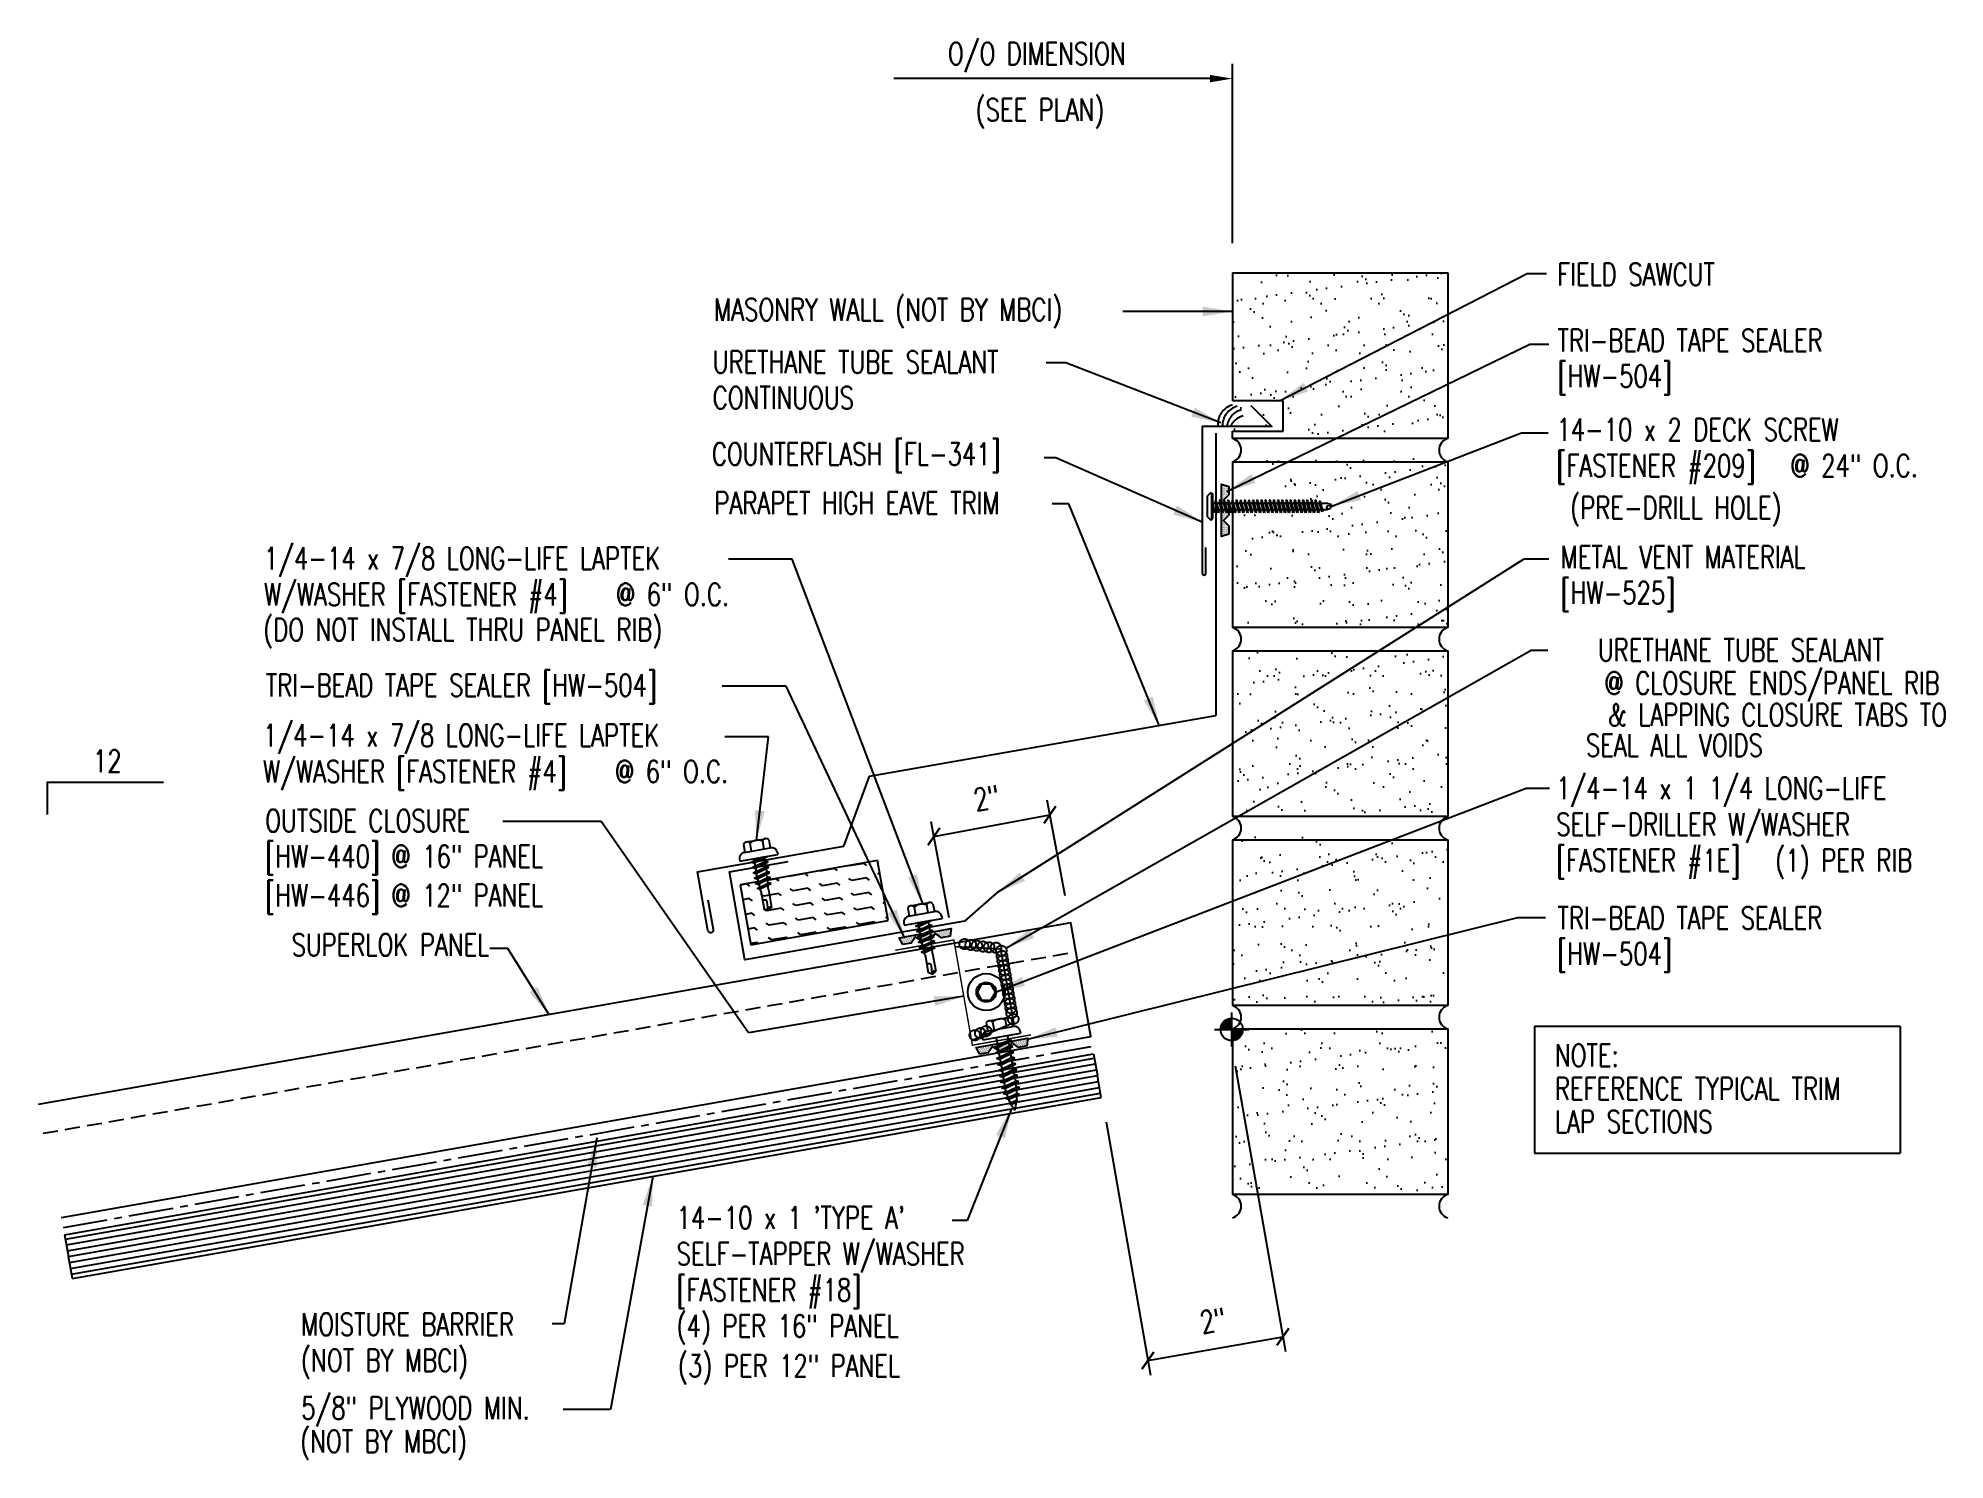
# Model space of a CAD drawing. Header units: inches. Extents: x 9.2 to 41.3, y 11.1 to 35.
import ezdxf
from ezdxf.enums import TextEntityAlignment as Align

# ---------------------------------------------------------------- set-up
doc = ezdxf.new("R2010")
doc.units = ezdxf.units.IN
doc.header["$MEASUREMENT"] = 0
doc.linetypes.add('CENTER2', pattern=[1.125, 0.75, -0.125, 0.125, -0.125])
doc.linetypes.add('DASH2', pattern=[0.1875, 0.125, -0.0625])
for name, color, linetype in [('BARRIER', 253, 'CENTER2'), ('CLO', 3, 'Continuous'), ('DIM', 2, 'Continuous'), ('FASTENER', 9, 'Continuous'), ('MARK', 1, 'Continuous'), ('PANEL', 11, 'Continuous'), ('SEALANT', 253, 'CENTER2'), ('SECTION', 11, 'Continuous'), ('TAPE', 8, 'Continuous'), ('TEXT', 2, 'Continuous'), ('THERMAL', 251, 'Continuous'), ('TRIM', 6, 'Continuous'), ('WALL', 9, 'Continuous'), ('WOOD', 3, 'Continuous')]:
    doc.layers.add(name, color=color, linetype=linetype)
doc.styles.add('ROMANS', font='ROMANS.SHX', dxfattribs={"width": 0.75})
doc.styles.add('TEXT', font='SIMPLEX', dxfattribs={"width": 0.75, "height": 6})
doc.styles.add('TEXT1', font='ROMANS.shx', dxfattribs={"width": 0.75, "height": 0.375})
doc.dimstyles.new('DETAIL', dxfattribs={"dimscale": 4, "dimtxt": 0.375, "dimasz": 0.0625, "dimexe": 0.0625, "dimexo": 0.125, "dimgap": 0.0625, "dimtad": 1, "dimdec": 4, "dimzin": 3, "dimdsep": 46, "dimlunit": 4, "dimtxsty": 'TEXT1', "dimblk": 'ARCHTICK', "dimcen": 0.0625, "dimclrd": 7, "dimclre": 7, "dimclrt": 2, "dimadec": 0, "dimazin": 0, "dimtfac": 0.59375, "dimtdec": 4, "dimtmove": 0, "dimatfit": 3, "dimfxl": 0, "dimfrac": 2, "dimtolj": 1, "dimtzin": 3, "dimarcsym": 0})
doc.dimstyles.new('DETAIL$7', dxfattribs={"dimscale": 4, "dimtxt": 6, "dimasz": 0.125, "dimexe": 0.0625, "dimexo": 0.125, "dimgap": 0.0625, "dimtad": 1, "dimdec": 5, "dimzin": 3, "dimdsep": 46, "dimlunit": 4, "dimtxsty": 'TEXT', "dimblk": 'ARCHTICK', "dimcen": 0.0625, "dimclrd": 7, "dimclre": 7, "dimclrt": 2, "dimadec": 0, "dimazin": 0, "dimtfac": 0.666667, "dimtdec": 5, "dimtmove": 0, "dimatfit": 3, "dimfxl": 0, "dimfrac": 2, "dimtolj": 1, "dimtzin": 3, "dimarcsym": 0})

msp = doc.modelspace()

# ---------------------------------------------------------------- texts
at = {"layer": 'DIM', "color": 2, "insert": (28.96313, 13.45042), "char_height": 0.375, "attachment_point": 5, "rotation": 10, "style": 'TEXT1'}
msp.add_mtext('\\A1;2"', dxfattribs=at)
at = {"layer": 'TEXT', "color": 2, "style": 'TEXT1', "width": 0.75}
for s, p in [('O/O DIMENSION', (24.50504, 34.57942)), ('(SEE PLAN)', (24.96842, 33.63301))]:
    msp.add_text(s, height=0.375, dxfattribs=at).set_placement(p)
at = {"layer": 'TEXT', "style": 'TEXT1', "width": 0.75}
for s, p in [('FIELD SAWCUT', (34.75603, 30.86344)), ('MASONRY WALL (NOT BY MBCI)', (20.56877, 30.27234)), ('URETHANE TUBE SEALANT', (20.54768, 29.38802)), ('CONTINUOUS', (20.54768, 28.78802)), ('COUNTERFLASH [FL-341]', (20.53336, 27.84156)), ('PARAPET HIGH EAVE TRIM', (20.57539, 27.0159)), ('(DO NOT INSTALL THRU PANEL RIB)', (12.98461, 24.88743)), ('TRI-BEAD TAPE SEALER [HW-504]', (13.02708, 23.95162)), ('OUTSIDE CLOSURE', (13.01859, 21.67197)), ('[HW-440] @ 16" PANEL', (13.01859, 21.07197)), ('[HW-446] @ 12" PANEL', (13.01859, 20.41493)), ('MOISTURE BARRIER', (13.621, 13.19959)), ('(NOT BY MBCI)', (13.621, 12.59245)), ('(3) PER 12" PANEL', (19.96354, 12.50092)), ('5/8" PLYWOOD MIN.', (13.62362, 11.79203)), ('(NOT BY MBCI)', (13.60712, 11.23114))]:
    msp.add_text(s, height=0.375, dxfattribs=at).set_placement(p)
at = {"layer": 'TEXT', "style": 'ROMANS', "width": 0.75}
msp.add_text('(PRE-DRILL HOLE)', height=0.375, dxfattribs=at).set_placement((36.7498, 27.12561), align=Align.MIDDLE_CENTER)
at = {"layer": 'TEXT', "style": 'TEXT1', "width": 0.75}
for s, p in [('URETHANE TUBE SEALANT', (40.24925, 24.54439)), ('@ CLOSURE ENDS/PANEL RIB', (41.18983, 23.98818)), ('& LAPPING CLOSURE TABS TO', (41.31164, 23.45385)), ('SEAL ALL VOIDS', (38.2135, 22.94201)), ('SUPERLOK PANEL', (16.78875, 19.58383))]:
    msp.add_text(s, height=0.375, dxfattribs=at).set_placement(p, align=Align.RIGHT)

# ---------------------------------------------------------------- blocks, each defined once
blk = doc.blocks.new('MB_DW4')
at = {"layer": 'FASTENER'}
for p, q in [((-0.163, 0.337), (0.159, 0.337)), ((-0.326, 0.071), (-0.326, 0.037)), ((-0.326, 0.037), (0.322, 0.037)), ((-0.226, 0.171), (0.214, 0.171)), ((-0.217, 0.305), (-0.217, 0.171)), ((-0.141, -0.014), (0.037, 0.037)), ((-0.108, 0.305), (-0.108, 0.171)), ((-0.105, -0.034), (0.137, 0.035)), ((-0.088, 0.037), (-0.088, 0.001)), ((-0.088, 0.037), (0.085, 0.037)), ((0.085, 0.037), (0.134, 0.037)), ((0.085, 0.02), (0.085, -0.041)), ((0.105, 0.305), (0.105, 0.171)), ((0.137, 0.035), (0.134, 0.037)), ((0.214, 0.305), (0.214, 0.171)), ((0.322, 0.071), (0.322, 0.037)), ((-0.105, -0.034), (-0.141, -0.014)), ((-0.141, -0.105), (0.102, -0.036)), ((-0.105, -0.125), (-0.141, -0.105)), ((-0.141, -0.196), (0.102, -0.127)), ((-0.105, -0.216), (-0.141, -0.196)), ((-0.141, -0.287), (0.102, -0.217)), ((-0.105, -0.307), (-0.141, -0.287)), ((-0.141, -0.378), (0.102, -0.308)), ((-0.105, -0.125), (0.137, -0.056)), ((-0.105, -0.216), (0.137, -0.147)), ((-0.105, -0.307), (0.137, -0.238)), ((-0.088, -0.029), (-0.088, -0.09)), ((-0.088, -0.12), (-0.088, -0.181)), ((-0.084, -0.27), (-0.088, -0.211)), ((-0.078, -0.36), (-0.082, -0.3)), ((0.077, -0.315), (0.082, -0.253)), ((0.084, -0.223), (0.085, -0.211)), ((0.085, -0.071), (0.085, -0.131)), ((0.085, -0.162), (0.085, -0.211)), ((0.137, -0.056), (0.102, -0.036)), ((0.137, -0.147), (0.102, -0.127)), ((0.137, -0.238), (0.102, -0.217)), ((0.137, -0.328), (0.102, -0.308)), ((-0.105, -0.398), (-0.141, -0.378)), ((-0.122, -0.463), (0.089, -0.403)), ((-0.086, -0.483), (-0.122, -0.463)), ((-0.105, -0.398), (0.137, -0.328)), ((-0.086, -0.483), (0.124, -0.423)), ((-0.071, -0.449), (-0.075, -0.389)), ((-0.066, -0.516), (-0.069, -0.478)), ((-0.066, -0.516), (-0.066, -0.82)), ((0.063, -0.515), (0.068, -0.439)), ((0.063, -0.516), (0.063, -0.82)), ((0.071, -0.408), (0.075, -0.346)), ((0.124, -0.423), (0.089, -0.403)), ((-0.002, -0.866), (-0.066, -0.82)), ((-0.003, -0.854), (0.009, -0.714)), ((-0.002, -0.866), (0.063, -0.82))]:
    blk.add_line(p, q, dxfattribs=at)
for centre, radius, start, end in [((-0.163, 0.274), 0.0628, 29.8754, 150.1246), ((-0.002, 0.141), 0.196, 56.9974, 123.0026), ((0.159, 0.274), 0.0628, 29.8754, 150.1246), ((-0.226, 0.071), 0.1, 90, 180), ((0.222, 0.071), 0.1, 0, 90), ((0.073, -0.516), 0.01, 175.9484, 180), ((-0.036, -0.723), 0.0461, 11.1445, 130.906), ((0.039, -0.855), 0.0422, 55.4585, 194.8454)]:
    blk.add_arc(centre, radius, start, end, dxfattribs=at)
blk = doc.blocks.new('*X2')
at = {"color": 0}
for p, q in [((-0.434, 0.135), (-0.434, 0.135)), ((-0.434, 0.123), (-0.434, 0.123)), ((-0.422, 0.141), (-0.422, 0.141)), ((-0.422, 0.129), (-0.422, 0.129)), ((-0.422, 0.117), (-0.422, 0.117)), ((-0.422, 0.105), (-0.422, 0.105)), ((-0.422, 0.094), (-0.422, 0.094)), ((-0.422, 0.082), (-0.422, 0.082)), ((-0.41, 0.135), (-0.41, 0.135)), ((-0.41, 0.123), (-0.41, 0.123)), ((-0.41, 0.111), (-0.41, 0.111)), ((-0.41, 0.1), (-0.41, 0.1)), ((-0.41, 0.088), (-0.41, 0.088)), ((-0.41, 0.076), (-0.41, 0.076)), ((-0.41, 0.064), (-0.41, 0.064)), ((-0.41, 0.053), (-0.41, 0.053)), ((-0.41, 0.041), (-0.41, 0.041)), ((-0.398, 0.141), (-0.398, 0.141)), ((-0.398, 0.129), (-0.398, 0.129)), ((-0.398, 0.117), (-0.398, 0.117)), ((-0.398, 0.105), (-0.398, 0.105)), ((-0.398, 0.094), (-0.398, 0.094)), ((-0.398, 0.082), (-0.398, 0.082)), ((-0.398, 0.07), (-0.398, 0.07)), ((-0.398, 0.059), (-0.398, 0.059)), ((-0.398, 0.047), (-0.398, 0.047)), ((-0.398, 0.035), (-0.398, 0.035)), ((-0.398, 0.023), (-0.398, 0.023)), ((-0.387, 0.135), (-0.387, 0.135)), ((-0.387, 0.123), (-0.387, 0.123)), ((-0.387, 0.111), (-0.387, 0.111)), ((-0.387, 0.1), (-0.387, 0.1)), ((-0.387, 0.088), (-0.387, 0.088)), ((-0.387, 0.076), (-0.387, 0.076)), ((-0.387, 0.064), (-0.387, 0.064)), ((-0.387, 0.053), (-0.387, 0.053)), ((-0.387, 0.041), (-0.387, 0.041)), ((-0.387, 0.029), (-0.387, 0.029)), ((-0.375, 0.141), (-0.375, 0.141)), ((-0.375, 0.129), (-0.375, 0.129)), ((-0.375, 0.117), (-0.375, 0.117)), ((-0.375, 0.105), (-0.375, 0.105)), ((-0.375, 0.094), (-0.375, 0.094)), ((-0.375, 0.082), (-0.375, 0.082)), ((-0.375, 0.07), (-0.375, 0.07)), ((-0.375, 0.059), (-0.375, 0.059)), ((-0.375, 0.047), (-0.375, 0.047)), ((-0.375, 0.035), (-0.375, 0.035)), ((-0.375, 0.023), (-0.375, 0.023)), ((-0.363, 0.135), (-0.363, 0.135)), ((-0.363, 0.123), (-0.363, 0.123)), ((-0.363, 0.111), (-0.363, 0.111)), ((-0.363, 0.1), (-0.363, 0.1)), ((-0.363, 0.088), (-0.363, 0.088)), ((-0.363, 0.076), (-0.363, 0.076)), ((-0.363, 0.064), (-0.363, 0.064)), ((-0.363, 0.053), (-0.363, 0.053)), ((-0.363, 0.041), (-0.363, 0.041)), ((-0.363, 0.029), (-0.363, 0.029)), ((-0.352, 0.141), (-0.352, 0.141)), ((-0.352, 0.129), (-0.352, 0.129)), ((-0.352, 0.117), (-0.352, 0.117)), ((-0.352, 0.105), (-0.352, 0.105)), ((-0.352, 0.094), (-0.352, 0.094)), ((-0.352, 0.082), (-0.352, 0.082)), ((-0.352, 0.07), (-0.352, 0.07)), ((-0.352, 0.059), (-0.352, 0.059)), ((-0.352, 0.047), (-0.352, 0.047)), ((-0.352, 0.035), (-0.352, 0.035)), ((-0.352, 0.023), (-0.352, 0.023)), ((-0.34, 0.135), (-0.34, 0.135)), ((-0.34, 0.123), (-0.34, 0.123)), ((-0.34, 0.111), (-0.34, 0.111)), ((-0.34, 0.1), (-0.34, 0.1)), ((-0.34, 0.088), (-0.34, 0.088)), ((-0.34, 0.076), (-0.34, 0.076)), ((-0.34, 0.064), (-0.34, 0.064)), ((-0.34, 0.053), (-0.34, 0.053)), ((-0.34, 0.041), (-0.34, 0.041)), ((-0.34, 0.029), (-0.34, 0.029)), ((-0.328, 0.141), (-0.328, 0.141)), ((-0.328, 0.129), (-0.328, 0.129)), ((-0.328, 0.117), (-0.328, 0.117)), ((-0.328, 0.105), (-0.328, 0.105)), ((-0.328, 0.094), (-0.328, 0.094)), ((-0.328, 0.082), (-0.328, 0.082)), ((-0.328, 0.07), (-0.328, 0.07)), ((-0.328, 0.059), (-0.328, 0.059)), ((-0.328, 0.047), (-0.328, 0.047)), ((-0.328, 0.035), (-0.328, 0.035)), ((-0.328, 0.023), (-0.328, 0.023)), ((-0.316, 0.135), (-0.316, 0.135)), ((-0.316, 0.123), (-0.316, 0.123)), ((-0.316, 0.111), (-0.316, 0.111)), ((-0.316, 0.1), (-0.316, 0.1)), ((-0.316, 0.088), (-0.316, 0.088)), ((-0.316, 0.076), (-0.316, 0.076)), ((-0.316, 0.064), (-0.316, 0.064)), ((-0.316, 0.053), (-0.316, 0.053)), ((-0.316, 0.041), (-0.316, 0.041)), ((-0.316, 0.029), (-0.316, 0.029)), ((-0.305, 0.141), (-0.305, 0.141)), ((-0.305, 0.129), (-0.305, 0.129)), ((-0.305, 0.117), (-0.305, 0.117)), ((-0.305, 0.105), (-0.305, 0.105)), ((-0.305, 0.094), (-0.305, 0.094)), ((-0.305, 0.082), (-0.305, 0.082)), ((-0.305, 0.07), (-0.305, 0.07)), ((-0.305, 0.059), (-0.305, 0.059)), ((-0.305, 0.047), (-0.305, 0.047)), ((-0.305, 0.035), (-0.305, 0.035)), ((-0.305, 0.023), (-0.305, 0.023)), ((-0.293, 0.135), (-0.293, 0.135)), ((-0.293, 0.123), (-0.293, 0.123)), ((-0.293, 0.111), (-0.293, 0.111)), ((-0.293, 0.1), (-0.293, 0.1)), ((-0.293, 0.088), (-0.293, 0.088)), ((-0.293, 0.076), (-0.293, 0.076)), ((-0.293, 0.064), (-0.293, 0.064)), ((-0.293, 0.053), (-0.293, 0.053)), ((-0.293, 0.041), (-0.293, 0.041)), ((-0.293, 0.029), (-0.293, 0.029)), ((-0.281, 0.141), (-0.281, 0.141)), ((-0.281, 0.129), (-0.281, 0.129)), ((-0.281, 0.117), (-0.281, 0.117)), ((-0.281, 0.105), (-0.281, 0.105)), ((-0.281, 0.094), (-0.281, 0.094)), ((-0.281, 0.082), (-0.281, 0.082)), ((-0.281, 0.07), (-0.281, 0.07)), ((-0.281, 0.059), (-0.281, 0.059)), ((-0.281, 0.047), (-0.281, 0.047)), ((-0.281, 0.035), (-0.281, 0.035)), ((-0.281, 0.023), (-0.281, 0.023)), ((-0.27, 0.135), (-0.27, 0.135)), ((-0.27, 0.123), (-0.27, 0.123)), ((-0.27, 0.111), (-0.27, 0.111)), ((-0.27, 0.1), (-0.27, 0.1)), ((-0.27, 0.088), (-0.27, 0.088)), ((-0.27, 0.076), (-0.27, 0.076)), ((-0.27, 0.064), (-0.27, 0.064)), ((-0.27, 0.053), (-0.27, 0.053)), ((-0.27, 0.041), (-0.27, 0.041)), ((-0.27, 0.029), (-0.27, 0.029)), ((-0.258, 0.141), (-0.258, 0.141)), ((-0.258, 0.129), (-0.258, 0.129)), ((-0.258, 0.117), (-0.258, 0.117)), ((-0.258, 0.105), (-0.258, 0.105)), ((-0.258, 0.094), (-0.258, 0.094)), ((-0.258, 0.082), (-0.258, 0.082)), ((-0.258, 0.07), (-0.258, 0.07)), ((-0.258, 0.059), (-0.258, 0.059)), ((-0.258, 0.047), (-0.258, 0.047)), ((-0.258, 0.035), (-0.258, 0.035)), ((-0.258, 0.023), (-0.258, 0.023)), ((-0.246, 0.135), (-0.246, 0.135)), ((-0.246, 0.123), (-0.246, 0.123)), ((-0.246, 0.111), (-0.246, 0.111)), ((-0.246, 0.1), (-0.246, 0.1)), ((-0.246, 0.088), (-0.246, 0.088)), ((-0.246, 0.076), (-0.246, 0.076)), ((-0.246, 0.064), (-0.246, 0.064)), ((-0.246, 0.053), (-0.246, 0.053)), ((-0.246, 0.041), (-0.246, 0.041)), ((-0.234, 0.141), (-0.234, 0.141)), ((-0.234, 0.129), (-0.234, 0.129)), ((-0.234, 0.117), (-0.234, 0.117)), ((-0.234, 0.105), (-0.234, 0.105)), ((-0.234, 0.094), (-0.234, 0.094)), ((-0.234, 0.082), (-0.234, 0.082)), ((-0.234, 0.07), (-0.234, 0.07)), ((-0.234, 0.059), (-0.234, 0.059)), ((-0.234, 0.047), (-0.234, 0.047)), ((-0.223, 0.135), (-0.223, 0.135)), ((-0.223, 0.123), (-0.223, 0.123)), ((-0.223, 0.111), (-0.223, 0.111)), ((-0.223, 0.1), (-0.223, 0.1)), ((-0.223, 0.088), (-0.223, 0.088)), ((-0.223, 0.076), (-0.223, 0.076)), ((-0.223, 0.064), (-0.223, 0.064)), ((-0.211, 0.141), (-0.211, 0.141)), ((-0.211, 0.129), (-0.211, 0.129)), ((-0.211, 0.117), (-0.211, 0.117)), ((-0.211, 0.105), (-0.211, 0.105)), ((-0.211, 0.094), (-0.211, 0.094)), ((-0.211, 0.082), (-0.211, 0.082)), ((-0.211, 0.07), (-0.211, 0.07)), ((-0.199, 0.135), (-0.199, 0.135)), ((-0.199, 0.123), (-0.199, 0.123)), ((-0.199, 0.111), (-0.199, 0.111)), ((-0.199, 0.1), (-0.199, 0.1)), ((-0.199, 0.088), (-0.199, 0.088)), ((-0.188, 0.141), (-0.188, 0.141)), ((-0.188, 0.129), (-0.188, 0.129)), ((-0.188, 0.117), (-0.188, 0.117)), ((-0.188, 0.105), (-0.188, 0.105)), ((-0.188, 0.094), (-0.188, 0.094)), ((-0.176, 0.135), (-0.176, 0.135)), ((-0.176, 0.123), (-0.176, 0.123)), ((-0.176, 0.111), (-0.176, 0.111)), ((-0.164, 0.141), (-0.164, 0.141)), ((-0.164, 0.129), (-0.164, 0.129)), ((-0.164, 0.117), (-0.164, 0.117)), ((-0.164, 0.105), (-0.164, 0.105)), ((-0.152, 0.135), (-0.152, 0.135)), ((-0.152, 0.123), (-0.152, 0.123)), ((-0.152, 0.111), (-0.152, 0.111)), ((-0.152, 0.1), (-0.152, 0.1)), ((-0.141, 0.141), (-0.141, 0.141)), ((-0.141, 0.129), (-0.141, 0.129)), ((-0.141, 0.117), (-0.141, 0.117)), ((-0.141, 0.105), (-0.141, 0.105)), ((-0.141, 0.094), (-0.141, 0.094)), ((-0.141, 0.082), (-0.141, 0.082)), ((-0.129, 0.135), (-0.129, 0.135)), ((-0.129, 0.123), (-0.129, 0.123)), ((-0.129, 0.111), (-0.129, 0.111)), ((-0.129, 0.1), (-0.129, 0.1)), ((-0.129, 0.088), (-0.129, 0.088)), ((-0.129, 0.076), (-0.129, 0.076)), ((-0.117, 0.141), (-0.117, 0.141)), ((-0.117, 0.129), (-0.117, 0.129)), ((-0.117, 0.117), (-0.117, 0.117)), ((-0.117, 0.105), (-0.117, 0.105)), ((-0.117, 0.094), (-0.117, 0.094)), ((-0.117, 0.082), (-0.117, 0.082)), ((-0.117, 0.07), (-0.117, 0.07)), ((-0.117, 0.059), (-0.117, 0.059)), ((-0.105, 0.135), (-0.105, 0.135)), ((-0.105, 0.123), (-0.105, 0.123)), ((-0.105, 0.111), (-0.105, 0.111)), ((-0.105, 0.1), (-0.105, 0.1)), ((-0.105, 0.088), (-0.105, 0.088)), ((-0.105, 0.076), (-0.105, 0.076)), ((-0.105, 0.064), (-0.105, 0.064)), ((-0.105, 0.053), (-0.105, 0.053)), ((-0.094, 0.141), (-0.094, 0.141)), ((-0.094, 0.129), (-0.094, 0.129)), ((-0.094, 0.117), (-0.094, 0.117)), ((-0.094, 0.105), (-0.094, 0.105)), ((-0.094, 0.094), (-0.094, 0.094)), ((-0.094, 0.082), (-0.094, 0.082)), ((-0.094, 0.07), (-0.094, 0.07)), ((-0.094, 0.059), (-0.094, 0.059)), ((-0.094, 0.047), (-0.094, 0.047)), ((-0.094, 0.035), (-0.094, 0.035)), ((-0.082, 0.135), (-0.082, 0.135)), ((-0.082, 0.123), (-0.082, 0.123)), ((-0.082, 0.111), (-0.082, 0.111)), ((-0.082, 0.1), (-0.082, 0.1)), ((-0.082, 0.088), (-0.082, 0.088)), ((-0.082, 0.076), (-0.082, 0.076)), ((-0.082, 0.064), (-0.082, 0.064)), ((-0.082, 0.053), (-0.082, 0.053)), ((-0.082, 0.041), (-0.082, 0.041)), ((-0.082, 0.029), (-0.082, 0.029)), ((-0.07, 0.141), (-0.07, 0.141)), ((-0.07, 0.129), (-0.07, 0.129)), ((-0.07, 0.117), (-0.07, 0.117)), ((-0.07, 0.105), (-0.07, 0.105)), ((-0.07, 0.094), (-0.07, 0.094)), ((-0.07, 0.082), (-0.07, 0.082)), ((-0.07, 0.07), (-0.07, 0.07)), ((-0.07, 0.059), (-0.07, 0.059)), ((-0.07, 0.047), (-0.07, 0.047)), ((-0.07, 0.035), (-0.07, 0.035)), ((-0.07, 0.023), (-0.07, 0.023)), ((-0.059, 0.135), (-0.059, 0.135)), ((-0.059, 0.123), (-0.059, 0.123)), ((-0.059, 0.111), (-0.059, 0.111)), ((-0.059, 0.1), (-0.059, 0.1)), ((-0.059, 0.088), (-0.059, 0.088)), ((-0.059, 0.076), (-0.059, 0.076)), ((-0.059, 0.064), (-0.059, 0.064)), ((-0.059, 0.053), (-0.059, 0.053)), ((-0.059, 0.041), (-0.059, 0.041)), ((-0.059, 0.029), (-0.059, 0.029)), ((-0.047, 0.141), (-0.047, 0.141)), ((-0.047, 0.129), (-0.047, 0.129)), ((-0.047, 0.117), (-0.047, 0.117)), ((-0.047, 0.105), (-0.047, 0.105)), ((-0.047, 0.094), (-0.047, 0.094)), ((-0.047, 0.082), (-0.047, 0.082)), ((-0.047, 0.07), (-0.047, 0.07)), ((-0.047, 0.059), (-0.047, 0.059)), ((-0.047, 0.047), (-0.047, 0.047)), ((-0.047, 0.035), (-0.047, 0.035)), ((-0.047, 0.023), (-0.047, 0.023)), ((-0.035, 0.135), (-0.035, 0.135)), ((-0.035, 0.123), (-0.035, 0.123)), ((-0.035, 0.111), (-0.035, 0.111)), ((-0.035, 0.1), (-0.035, 0.1)), ((-0.035, 0.088), (-0.035, 0.088)), ((-0.035, 0.076), (-0.035, 0.076)), ((-0.035, 0.064), (-0.035, 0.064)), ((-0.035, 0.053), (-0.035, 0.053)), ((-0.035, 0.041), (-0.035, 0.041)), ((-0.035, 0.029), (-0.035, 0.029)), ((-0.023, 0.141), (-0.023, 0.141)), ((-0.023, 0.129), (-0.023, 0.129)), ((-0.023, 0.117), (-0.023, 0.117)), ((-0.023, 0.105), (-0.023, 0.105)), ((-0.023, 0.094), (-0.023, 0.094)), ((-0.023, 0.082), (-0.023, 0.082)), ((-0.023, 0.07), (-0.023, 0.07)), ((-0.023, 0.059), (-0.023, 0.059)), ((-0.023, 0.047), (-0.023, 0.047)), ((-0.023, 0.035), (-0.023, 0.035)), ((-0.023, 0.023), (-0.023, 0.023)), ((-0.012, 0.135), (-0.012, 0.135)), ((-0.012, 0.123), (-0.012, 0.123)), ((-0.012, 0.111), (-0.012, 0.111)), ((-0.012, 0.1), (-0.012, 0.1)), ((-0.012, 0.088), (-0.012, 0.088)), ((-0.012, 0.076), (-0.012, 0.076)), ((-0.012, 0.064), (-0.012, 0.064)), ((-0.012, 0.053), (-0.012, 0.053)), ((-0.012, 0.041), (-0.012, 0.041)), ((-0.012, 0.029), (-0.012, 0.029)), ((0, 0.141), (0, 0.141)), ((0, 0.129), (0, 0.129)), ((0, 0.117), (0, 0.117)), ((0, 0.105), (0, 0.105)), ((0, 0.094), (0, 0.094)), ((0, 0.082), (0, 0.082)), ((0, 0.07), (0, 0.07)), ((0, 0.059), (0, 0.059)), ((0, 0.047), (0, 0.047)), ((0, 0.035), (0, 0.035)), ((0, 0.023), (0, 0.023)), ((0.012, 0.135), (0.012, 0.135)), ((0.012, 0.123), (0.012, 0.123)), ((0.012, 0.111), (0.012, 0.111)), ((0.012, 0.1), (0.012, 0.1)), ((0.012, 0.088), (0.012, 0.088)), ((0.012, 0.076), (0.012, 0.076)), ((0.012, 0.064), (0.012, 0.064)), ((0.012, 0.053), (0.012, 0.053)), ((0.012, 0.041), (0.012, 0.041)), ((0.012, 0.029), (0.012, 0.029)), ((0.023, 0.141), (0.023, 0.141)), ((0.023, 0.129), (0.023, 0.129)), ((0.023, 0.117), (0.023, 0.117)), ((0.023, 0.105), (0.023, 0.105)), ((0.023, 0.094), (0.023, 0.094)), ((0.023, 0.082), (0.023, 0.082)), ((0.023, 0.07), (0.023, 0.07)), ((0.023, 0.059), (0.023, 0.059)), ((0.023, 0.047), (0.023, 0.047)), ((0.023, 0.035), (0.023, 0.035)), ((0.023, 0.023), (0.023, 0.023)), ((0.035, 0.135), (0.035, 0.135)), ((0.035, 0.123), (0.035, 0.123)), ((0.035, 0.111), (0.035, 0.111)), ((0.035, 0.1), (0.035, 0.1)), ((0.035, 0.088), (0.035, 0.088)), ((0.035, 0.076), (0.035, 0.076)), ((0.035, 0.064), (0.035, 0.064)), ((0.035, 0.053), (0.035, 0.053)), ((0.035, 0.041), (0.035, 0.041)), ((0.035, 0.029), (0.035, 0.029)), ((0.047, 0.141), (0.047, 0.141)), ((0.047, 0.129), (0.047, 0.129)), ((0.047, 0.117), (0.047, 0.117)), ((0.047, 0.105), (0.047, 0.105)), ((0.047, 0.094), (0.047, 0.094)), ((0.047, 0.082), (0.047, 0.082)), ((0.047, 0.07), (0.047, 0.07)), ((0.047, 0.059), (0.047, 0.059)), ((0.047, 0.047), (0.047, 0.047)), ((0.047, 0.035), (0.047, 0.035)), ((0.047, 0.023), (0.047, 0.023)), ((0.059, 0.135), (0.059, 0.135)), ((0.059, 0.123), (0.059, 0.123)), ((0.059, 0.111), (0.059, 0.111)), ((0.059, 0.1), (0.059, 0.1)), ((0.059, 0.088), (0.059, 0.088)), ((0.059, 0.076), (0.059, 0.076)), ((0.059, 0.064), (0.059, 0.064)), ((0.059, 0.053), (0.059, 0.053)), ((0.059, 0.041), (0.059, 0.041)), ((0.059, 0.029), (0.059, 0.029)), ((0.07, 0.141), (0.07, 0.141)), ((0.07, 0.129), (0.07, 0.129)), ((0.07, 0.117), (0.07, 0.117)), ((0.07, 0.105), (0.07, 0.105)), ((0.07, 0.094), (0.07, 0.094)), ((0.07, 0.082), (0.07, 0.082)), ((0.07, 0.07), (0.07, 0.07)), ((0.07, 0.059), (0.07, 0.059)), ((0.07, 0.047), (0.07, 0.047)), ((0.07, 0.035), (0.07, 0.035)), ((0.07, 0.023), (0.07, 0.023)), ((0.082, 0.135), (0.082, 0.135)), ((0.082, 0.123), (0.082, 0.123)), ((0.082, 0.111), (0.082, 0.111)), ((0.082, 0.1), (0.082, 0.1)), ((0.082, 0.088), (0.082, 0.088)), ((0.082, 0.076), (0.082, 0.076)), ((0.082, 0.064), (0.082, 0.064)), ((0.082, 0.053), (0.082, 0.053)), ((0.082, 0.041), (0.082, 0.041)), ((0.082, 0.029), (0.082, 0.029)), ((0.094, 0.141), (0.094, 0.141)), ((0.094, 0.129), (0.094, 0.129)), ((0.094, 0.117), (0.094, 0.117)), ((0.094, 0.105), (0.094, 0.105)), ((0.094, 0.094), (0.094, 0.094)), ((0.094, 0.082), (0.094, 0.082)), ((0.094, 0.07), (0.094, 0.07)), ((0.094, 0.059), (0.094, 0.059)), ((0.094, 0.047), (0.094, 0.047)), ((0.094, 0.035), (0.094, 0.035)), ((0.105, 0.135), (0.105, 0.135)), ((0.105, 0.123), (0.105, 0.123)), ((0.105, 0.111), (0.105, 0.111)), ((0.105, 0.1), (0.105, 0.1)), ((0.105, 0.088), (0.105, 0.088)), ((0.105, 0.076), (0.105, 0.076)), ((0.105, 0.064), (0.105, 0.064)), ((0.105, 0.053), (0.105, 0.053)), ((0.117, 0.141), (0.117, 0.141)), ((0.117, 0.129), (0.117, 0.129)), ((0.117, 0.117), (0.117, 0.117)), ((0.117, 0.105), (0.117, 0.105)), ((0.117, 0.094), (0.117, 0.094)), ((0.117, 0.082), (0.117, 0.082)), ((0.117, 0.07), (0.117, 0.07)), ((0.117, 0.059), (0.117, 0.059)), ((0.129, 0.135), (0.129, 0.135)), ((0.129, 0.123), (0.129, 0.123)), ((0.129, 0.111), (0.129, 0.111)), ((0.129, 0.1), (0.129, 0.1)), ((0.129, 0.088), (0.129, 0.088)), ((0.129, 0.076), (0.129, 0.076)), ((0.141, 0.141), (0.141, 0.141)), ((0.141, 0.129), (0.141, 0.129)), ((0.141, 0.117), (0.141, 0.117)), ((0.141, 0.105), (0.141, 0.105)), ((0.141, 0.094), (0.141, 0.094)), ((0.141, 0.082), (0.141, 0.082)), ((0.152, 0.135), (0.152, 0.135)), ((0.152, 0.123), (0.152, 0.123)), ((0.152, 0.111), (0.152, 0.111)), ((0.152, 0.1), (0.152, 0.1)), ((0.164, 0.141), (0.164, 0.141)), ((0.164, 0.129), (0.164, 0.129)), ((0.164, 0.117), (0.164, 0.117)), ((0.164, 0.105), (0.164, 0.105)), ((0.176, 0.135), (0.176, 0.135)), ((0.176, 0.123), (0.176, 0.123)), ((0.176, 0.111), (0.176, 0.111)), ((0.188, 0.141), (0.188, 0.141)), ((0.188, 0.129), (0.188, 0.129)), ((0.188, 0.117), (0.188, 0.117)), ((0.188, 0.105), (0.188, 0.105)), ((0.188, 0.094), (0.188, 0.094)), ((0.199, 0.135), (0.199, 0.135)), ((0.199, 0.123), (0.199, 0.123)), ((0.199, 0.111), (0.199, 0.111)), ((0.199, 0.1), (0.199, 0.1)), ((0.199, 0.088), (0.199, 0.088)), ((0.211, 0.141), (0.211, 0.141)), ((0.211, 0.129), (0.211, 0.129)), ((0.211, 0.117), (0.211, 0.117)), ((0.211, 0.105), (0.211, 0.105)), ((0.211, 0.094), (0.211, 0.094)), ((0.211, 0.082), (0.211, 0.082)), ((0.211, 0.07), (0.211, 0.07)), ((0.223, 0.135), (0.223, 0.135)), ((0.223, 0.123), (0.223, 0.123)), ((0.223, 0.111), (0.223, 0.111)), ((0.223, 0.1), (0.223, 0.1)), ((0.223, 0.088), (0.223, 0.088)), ((0.223, 0.076), (0.223, 0.076)), ((0.223, 0.064), (0.223, 0.064)), ((0.234, 0.141), (0.234, 0.141)), ((0.234, 0.129), (0.234, 0.129)), ((0.234, 0.117), (0.234, 0.117)), ((0.234, 0.105), (0.234, 0.105)), ((0.234, 0.094), (0.234, 0.094)), ((0.234, 0.082), (0.234, 0.082)), ((0.234, 0.07), (0.234, 0.07)), ((0.234, 0.059), (0.234, 0.059)), ((0.234, 0.047), (0.234, 0.047)), ((0.246, 0.135), (0.246, 0.135)), ((0.246, 0.123), (0.246, 0.123)), ((0.246, 0.111), (0.246, 0.111)), ((0.246, 0.1), (0.246, 0.1)), ((0.246, 0.088), (0.246, 0.088)), ((0.246, 0.076), (0.246, 0.076)), ((0.246, 0.064), (0.246, 0.064)), ((0.246, 0.053), (0.246, 0.053)), ((0.246, 0.041), (0.246, 0.041)), ((0.258, 0.141), (0.258, 0.141)), ((0.258, 0.129), (0.258, 0.129)), ((0.258, 0.117), (0.258, 0.117)), ((0.258, 0.105), (0.258, 0.105)), ((0.258, 0.094), (0.258, 0.094)), ((0.258, 0.082), (0.258, 0.082)), ((0.258, 0.07), (0.258, 0.07)), ((0.258, 0.059), (0.258, 0.059)), ((0.258, 0.047), (0.258, 0.047)), ((0.258, 0.035), (0.258, 0.035)), ((0.258, 0.023), (0.258, 0.023)), ((0.27, 0.135), (0.27, 0.135)), ((0.27, 0.123), (0.27, 0.123)), ((0.27, 0.111), (0.27, 0.111)), ((0.27, 0.1), (0.27, 0.1)), ((0.27, 0.088), (0.27, 0.088)), ((0.27, 0.076), (0.27, 0.076)), ((0.27, 0.064), (0.27, 0.064)), ((0.27, 0.053), (0.27, 0.053)), ((0.27, 0.041), (0.27, 0.041)), ((0.27, 0.029), (0.27, 0.029)), ((0.281, 0.141), (0.281, 0.141)), ((0.281, 0.129), (0.281, 0.129)), ((0.281, 0.117), (0.281, 0.117)), ((0.281, 0.105), (0.281, 0.105)), ((0.281, 0.094), (0.281, 0.094)), ((0.281, 0.082), (0.281, 0.082)), ((0.281, 0.07), (0.281, 0.07)), ((0.281, 0.059), (0.281, 0.059)), ((0.281, 0.047), (0.281, 0.047)), ((0.281, 0.035), (0.281, 0.035)), ((0.281, 0.023), (0.281, 0.023)), ((0.293, 0.135), (0.293, 0.135)), ((0.293, 0.123), (0.293, 0.123)), ((0.293, 0.111), (0.293, 0.111)), ((0.293, 0.1), (0.293, 0.1)), ((0.293, 0.088), (0.293, 0.088)), ((0.293, 0.076), (0.293, 0.076)), ((0.293, 0.064), (0.293, 0.064)), ((0.293, 0.053), (0.293, 0.053)), ((0.293, 0.041), (0.293, 0.041)), ((0.293, 0.029), (0.293, 0.029)), ((0.305, 0.141), (0.305, 0.141)), ((0.305, 0.129), (0.305, 0.129)), ((0.305, 0.117), (0.305, 0.117)), ((0.305, 0.105), (0.305, 0.105)), ((0.305, 0.094), (0.305, 0.094)), ((0.305, 0.082), (0.305, 0.082)), ((0.305, 0.07), (0.305, 0.07)), ((0.305, 0.059), (0.305, 0.059)), ((0.305, 0.047), (0.305, 0.047)), ((0.305, 0.035), (0.305, 0.035)), ((0.305, 0.023), (0.305, 0.023)), ((0.316, 0.135), (0.316, 0.135)), ((0.316, 0.123), (0.316, 0.123)), ((0.316, 0.111), (0.316, 0.111)), ((0.316, 0.1), (0.316, 0.1)), ((0.316, 0.088), (0.316, 0.088)), ((0.316, 0.076), (0.316, 0.076)), ((0.316, 0.064), (0.316, 0.064)), ((0.316, 0.053), (0.316, 0.053)), ((0.316, 0.041), (0.316, 0.041)), ((0.316, 0.029), (0.316, 0.029)), ((0.328, 0.141), (0.328, 0.141)), ((0.328, 0.129), (0.328, 0.129)), ((0.328, 0.117), (0.328, 0.117)), ((0.328, 0.105), (0.328, 0.105)), ((0.328, 0.094), (0.328, 0.094)), ((0.328, 0.082), (0.328, 0.082)), ((0.328, 0.07), (0.328, 0.07)), ((0.328, 0.059), (0.328, 0.059)), ((0.328, 0.047), (0.328, 0.047)), ((0.328, 0.035), (0.328, 0.035)), ((0.328, 0.023), (0.328, 0.023)), ((0.34, 0.135), (0.34, 0.135)), ((0.34, 0.123), (0.34, 0.123)), ((0.34, 0.111), (0.34, 0.111)), ((0.34, 0.1), (0.34, 0.1)), ((0.34, 0.088), (0.34, 0.088)), ((0.34, 0.076), (0.34, 0.076)), ((0.34, 0.064), (0.34, 0.064)), ((0.34, 0.053), (0.34, 0.053)), ((0.34, 0.041), (0.34, 0.041)), ((0.34, 0.029), (0.34, 0.029)), ((0.352, 0.141), (0.352, 0.141)), ((0.352, 0.129), (0.352, 0.129)), ((0.352, 0.117), (0.352, 0.117)), ((0.352, 0.105), (0.352, 0.105)), ((0.352, 0.094), (0.352, 0.094)), ((0.352, 0.082), (0.352, 0.082)), ((0.352, 0.07), (0.352, 0.07)), ((0.352, 0.059), (0.352, 0.059)), ((0.352, 0.047), (0.352, 0.047)), ((0.352, 0.035), (0.352, 0.035)), ((0.352, 0.023), (0.352, 0.023)), ((0.363, 0.135), (0.363, 0.135)), ((0.363, 0.123), (0.363, 0.123)), ((0.363, 0.111), (0.363, 0.111)), ((0.363, 0.1), (0.363, 0.1)), ((0.363, 0.088), (0.363, 0.088)), ((0.363, 0.076), (0.363, 0.076)), ((0.363, 0.064), (0.363, 0.064)), ((0.363, 0.053), (0.363, 0.053)), ((0.363, 0.041), (0.363, 0.041)), ((0.363, 0.029), (0.363, 0.029)), ((0.375, 0.141), (0.375, 0.141)), ((0.375, 0.129), (0.375, 0.129)), ((0.375, 0.117), (0.375, 0.117)), ((0.375, 0.105), (0.375, 0.105)), ((0.375, 0.094), (0.375, 0.094)), ((0.375, 0.082), (0.375, 0.082)), ((0.375, 0.07), (0.375, 0.07)), ((0.375, 0.059), (0.375, 0.059)), ((0.375, 0.047), (0.375, 0.047)), ((0.375, 0.035), (0.375, 0.035)), ((0.375, 0.023), (0.375, 0.023)), ((0.387, 0.135), (0.387, 0.135)), ((0.387, 0.123), (0.387, 0.123)), ((0.387, 0.111), (0.387, 0.111)), ((0.387, 0.1), (0.387, 0.1)), ((0.387, 0.088), (0.387, 0.088)), ((0.387, 0.076), (0.387, 0.076)), ((0.387, 0.064), (0.387, 0.064)), ((0.387, 0.053), (0.387, 0.053)), ((0.387, 0.041), (0.387, 0.041)), ((0.387, 0.029), (0.387, 0.029)), ((0.398, 0.141), (0.398, 0.141)), ((0.398, 0.129), (0.398, 0.129)), ((0.398, 0.117), (0.398, 0.117)), ((0.398, 0.105), (0.398, 0.105)), ((0.398, 0.094), (0.398, 0.094)), ((0.398, 0.082), (0.398, 0.082)), ((0.398, 0.07), (0.398, 0.07)), ((0.398, 0.059), (0.398, 0.059)), ((0.398, 0.047), (0.398, 0.047)), ((0.398, 0.035), (0.398, 0.035)), ((0.398, 0.023), (0.398, 0.023)), ((0.41, 0.135), (0.41, 0.135)), ((0.41, 0.123), (0.41, 0.123)), ((0.41, 0.111), (0.41, 0.111)), ((0.41, 0.1), (0.41, 0.1)), ((0.41, 0.088), (0.41, 0.088)), ((0.41, 0.076), (0.41, 0.076)), ((0.41, 0.064), (0.41, 0.064)), ((0.41, 0.053), (0.41, 0.053)), ((0.41, 0.041), (0.41, 0.041)), ((0.422, 0.141), (0.422, 0.141)), ((0.422, 0.129), (0.422, 0.129)), ((0.422, 0.117), (0.422, 0.117)), ((0.422, 0.105), (0.422, 0.105)), ((0.422, 0.094), (0.422, 0.094)), ((0.422, 0.082), (0.422, 0.082)), ((0.434, 0.135), (0.434, 0.135)), ((0.434, 0.123), (0.434, 0.123))]:
    blk.add_line(p, q, dxfattribs=at)
blk = doc.blocks.new('MB_DBTAP')
at = {"layer": 'TAPE', "color": 9}
blk.add_lwpolyline([(-0.403, 0.018), (-0.442, 0.141), (0.442, 0.141), (0.403, 0.018), (0.26, 0.018), (0.17, 0.109), (0.079, 0.018), (0, 0.018), (-0.079, 0.018), (-0.17, 0.109), (-0.26, 0.018)], close=True, dxfattribs=at)
at = {"layer": 'TAPE', "color": 251}
blk.add_blockref('*X2', (0, 0), dxfattribs=at)
blk = doc.blocks.new('MB_516W')
blk.add_lwpolyline([(-0.078, 0.135), (-0.156, 0), (-0.078, -0.135), (0.078, -0.135), (0.156, 0), (0.078, 0.135)], close=True)
for radius in [0.312, 0.166]:
    blk.add_circle((0, 0), radius)
blk = doc.blocks.new('FD-F4')
at = {"layer": 'TEXT', "style": 'TEXT1', "width": 0.75}
for s, p in [('1/4-14 x 7/8 LONG-LIFE LAPTEK', (0.0047, -0.0408)), ('W/WASHER [FASTENER #4]', (0.0047, -0.1926))]:
    blk.add_text(s, height=0.09375, dxfattribs=at).set_placement(p)
blk.add_attdef('(QUANTITY)', (1.4847, -0.1926), '', height=0.0938, dxfattribs=at)
at = {"layer": 'TEXT', "style": 'TEXT1', "flags": 1}
for tag, p in [('Color', (0.0624, -0.4349)), ('Calc', (0.0624, -0.4349)), ('Opt1', (0.0624, -0.4349)), ('Opt2', (0.0624, -0.4349)), ('Opt3', (0.0624, -0.4349)), ('Description', (0.0624, -0.4349)), ('Multiple', (0.0624, -0.4349)), ('Part', (0.0624, -0.4349)), ('Spare1', (0.0624, -0.6224)), ('Spare2', (0.0624, -0.6224)), ('Spare3', (0.0624, -0.6224)), ('Spare4', (0.0624, -0.6224)), ('Spare5', (0.0624, -0.6224)), ('Spare6', (0.0624, -0.6224)), ('Spare7', (0.0624, -0.6224)), ('Spare8', (0.0624, -0.6224)), ('Spare9', (0.0624, -0.6224)), ('Spare10', (0.0624, -0.6224))]:
    blk.add_attdef(tag, p, '', height=0.0938, dxfattribs=at)
blk = doc.blocks.new('_ArchTick')
at = {"color": 0, "linetype": 'ByBlock', "const_width": 0.15}
blk.add_lwpolyline([(-0.5, -0.5), (0.5, 0.5)], dxfattribs=at)
blk = doc.blocks.new('*D16')
at = {"layer": 'DEFPOINTS', "color": 0}
for p in [(26.219, 21.96), (26.568, 20.103), (24.615, 19.737)]:
    blk.add_point(p, dxfattribs=at)
at = {"layer": 'DIM', "color": 7, "lineweight": -2}
for p, q in [((26.475, 20.594), (26.173, 22.205)), ((24.523, 20.228), (24.221, 21.839)), ((24.267, 21.593), (26.219, 21.96))]:
    blk.add_line(p, q, dxfattribs=at)
at = {"layer": 'DIM', "color": 7, "lineweight": -2, "xscale": 0.25, "yscale": 0.25, "zscale": 0.25}
for p, rotation in [((26.219, 21.96), 10.62576905230497), ((24.267, 21.593), 190.6257690523049)]:
    blk.add_blockref('_ArchTick', p, dxfattribs=dict(at, rotation=rotation))
at = {"layer": 'DIM', "color": 2, "insert": (25.156, 22.242), "char_height": 0.375, "attachment_point": 5, "rotation": 10.6258, "style": 'TEXT1'}
blk.add_mtext('\\A1;2"', dxfattribs=at)
blk = doc.blocks.new('df2')
at = {"layer": 'FASTENER'}
for p, q in [((-0.228, 0.073), (-0.178, 0.126)), ((-0.228, 0.073), (-0.228, 0.056)), ((-0.228, 0.056), (-0.204, 0.037)), ((0.228, 0.056), (-0.228, 0.056)), ((-0.204, 0.037), (0.204, 0.037)), ((-0.178, 0.126), (0.178, 0.126)), ((-0.107, 0.015), (-0.032, 0.037)), ((-0.08, 0), (-0.107, 0.015)), ((-0.08, 0), (0.05, 0.037)), ((-0.051, 0.037), (-0.051, 0.031)), ((-0.051, 0.008), (-0.051, -0.039)), ((0.051, 0.037), (0.051, -0.009)), ((0.228, 0.073), (0.178, 0.126)), ((0.228, 0.056), (0.204, 0.037)), ((0.228, 0.073), (0.228, 0.056)), ((-0.107, -0.055), (0.08, -0.001)), ((-0.08, -0.07), (-0.107, -0.055)), ((-0.107, -0.125), (0.08, -0.071)), ((-0.08, -0.14), (-0.107, -0.125)), ((-0.107, -0.195), (0.08, -0.141)), ((-0.08, -0.21), (-0.107, -0.195)), ((-0.107, -0.265), (0.08, -0.211)), ((-0.08, -0.28), (-0.107, -0.265)), ((-0.107, -0.335), (0.08, -0.281)), ((-0.08, -0.07), (0.107, -0.017)), ((-0.08, -0.14), (0.107, -0.087)), ((-0.08, -0.21), (0.107, -0.157)), ((-0.08, -0.28), (0.107, -0.227)), ((-0.08, -0.35), (0.107, -0.297)), ((-0.051, -0.062), (-0.051, -0.109)), ((-0.051, -0.132), (-0.051, -0.179)), ((-0.051, -0.202), (-0.051, -0.249)), ((-0.051, -0.272), (-0.051, -0.319)), ((0.051, -0.033), (0.051, -0.079)), ((0.051, -0.103), (0.051, -0.149)), ((0.051, -0.173), (0.051, -0.219)), ((0.051, -0.243), (0.051, -0.289)), ((0.051, -0.313), (0.051, -0.359)), ((0.107, -0.017), (0.08, -0.001)), ((0.107, -0.087), (0.08, -0.071)), ((0.107, -0.157), (0.08, -0.141)), ((0.107, -0.227), (0.08, -0.211)), ((0.107, -0.297), (0.08, -0.281)), ((-0.08, -0.35), (-0.107, -0.335)), ((-0.107, -0.405), (0.08, -0.351)), ((-0.08, -0.42), (-0.107, -0.405)), ((-0.107, -0.475), (0.08, -0.421)), ((-0.08, -0.49), (-0.107, -0.475)), ((-0.107, -0.545), (0.08, -0.491)), ((-0.08, -0.56), (-0.107, -0.545)), ((-0.107, -0.615), (0.08, -0.561)), ((-0.08, -0.63), (-0.107, -0.615)), ((-0.107, -0.685), (0.08, -0.631)), ((-0.08, -0.42), (0.107, -0.367)), ((-0.08, -0.49), (0.107, -0.437)), ((-0.08, -0.56), (0.107, -0.507)), ((-0.08, -0.63), (0.107, -0.577)), ((-0.051, -0.342), (-0.051, -0.389)), ((-0.051, -0.412), (-0.051, -0.459)), ((-0.051, -0.482), (-0.051, -0.529)), ((-0.051, -0.552), (-0.051, -0.599)), ((-0.051, -0.622), (-0.051, -0.669)), ((0.051, -0.383), (0.051, -0.429)), ((0.051, -0.453), (0.051, -0.499)), ((0.051, -0.523), (0.051, -0.569)), ((0.051, -0.593), (0.051, -0.639)), ((0.107, -0.367), (0.08, -0.351)), ((0.107, -0.437), (0.08, -0.421)), ((0.107, -0.507), (0.08, -0.491)), ((0.107, -0.577), (0.08, -0.561)), ((0.107, -0.647), (0.08, -0.631)), ((-0.08, -0.7), (-0.107, -0.685)), ((-0.107, -0.755), (0.08, -0.701)), ((-0.08, -0.77), (-0.107, -0.755)), ((-0.107, -0.825), (0.08, -0.771)), ((-0.08, -0.84), (-0.107, -0.825)), ((-0.107, -0.895), (0.08, -0.841)), ((-0.08, -0.91), (-0.107, -0.895)), ((-0.107, -0.965), (0.08, -0.911)), ((-0.08, -0.7), (0.107, -0.647)), ((-0.08, -0.77), (0.107, -0.717)), ((-0.08, -0.84), (0.107, -0.787)), ((-0.08, -0.91), (0.107, -0.857)), ((-0.08, -0.98), (0.107, -0.927)), ((-0.051, -0.692), (-0.051, -0.739)), ((-0.051, -0.762), (-0.051, -0.809)), ((-0.051, -0.832), (-0.051, -0.879)), ((-0.051, -0.902), (-0.051, -0.949)), ((0.051, -0.663), (0.051, -0.709)), ((0.051, -0.733), (0.051, -0.779)), ((0.051, -0.803), (0.051, -0.849)), ((0.051, -0.873), (0.051, -0.919)), ((0.051, -0.943), (0.051, -0.989)), ((0.107, -0.717), (0.08, -0.701)), ((0.107, -0.787), (0.08, -0.771)), ((0.107, -0.857), (0.08, -0.841)), ((0.107, -0.927), (0.08, -0.911)), ((-0.08, -0.98), (-0.107, -0.965)), ((-0.107, -1.035), (0.08, -0.981)), ((-0.08, -1.05), (-0.107, -1.035)), ((-0.107, -1.105), (0.08, -1.051)), ((-0.08, -1.12), (-0.107, -1.105)), ((-0.107, -1.175), (0.08, -1.121)), ((-0.08, -1.19), (-0.107, -1.175)), ((-0.107, -1.245), (0.08, -1.191)), ((-0.08, -1.26), (-0.107, -1.245)), ((-0.107, -1.315), (0.08, -1.261)), ((-0.08, -1.05), (0.107, -0.997)), ((-0.08, -1.12), (0.107, -1.067)), ((-0.08, -1.19), (0.107, -1.137)), ((-0.08, -1.26), (0.107, -1.207)), ((-0.08, -1.33), (0.107, -1.277)), ((-0.051, -0.972), (-0.051, -1.019)), ((-0.051, -1.042), (-0.051, -1.089)), ((-0.051, -1.112), (-0.051, -1.158)), ((-0.051, -1.182), (-0.051, -1.228)), ((-0.051, -1.252), (-0.051, -1.298)), ((0.051, -1.013), (0.051, -1.059)), ((0.051, -1.083), (0.051, -1.129)), ((0.051, -1.153), (0.051, -1.199)), ((0.051, -1.223), (0.051, -1.269)), ((0.107, -0.997), (0.08, -0.981)), ((0.107, -1.067), (0.08, -1.051)), ((0.107, -1.137), (0.08, -1.121)), ((0.107, -1.207), (0.08, -1.191)), ((0.107, -1.277), (0.08, -1.261)), ((-0.08, -1.33), (-0.107, -1.315)), ((-0.107, -1.384), (0.08, -1.331)), ((-0.08, -1.4), (-0.107, -1.384)), ((-0.107, -1.454), (0.08, -1.401)), ((-0.08, -1.47), (-0.107, -1.454)), ((-0.107, -1.524), (0.08, -1.471)), ((-0.08, -1.54), (-0.107, -1.524)), ((-0.107, -1.594), (0.08, -1.541)), ((-0.08, -1.61), (-0.107, -1.594)), ((-0.08, -1.4), (0.107, -1.347)), ((-0.08, -1.47), (0.107, -1.417)), ((-0.08, -1.54), (0.107, -1.487)), ((-0.08, -1.61), (0.107, -1.557)), ((-0.051, -1.322), (-0.051, -1.368)), ((-0.051, -1.392), (-0.051, -1.438)), ((-0.051, -1.462), (-0.051, -1.508)), ((-0.051, -1.532), (-0.051, -1.578)), ((-0.051, -1.602), (-0.051, -1.648)), ((0.051, -1.293), (0.051, -1.339)), ((0.051, -1.363), (0.051, -1.409)), ((0.051, -1.433), (0.051, -1.479)), ((0.051, -1.503), (0.051, -1.549)), ((0.051, -1.573), (0.051, -1.619)), ((0.107, -1.347), (0.08, -1.331)), ((0.107, -1.417), (0.08, -1.401)), ((0.107, -1.487), (0.08, -1.471)), ((0.107, -1.557), (0.08, -1.541)), ((-0.107, -1.664), (0.08, -1.611)), ((-0.08, -1.68), (-0.107, -1.664)), ((-0.107, -1.734), (0.08, -1.681)), ((-0.08, -1.75), (-0.107, -1.734)), ((-0.095, -1.801), (0.068, -1.755)), ((-0.068, -1.816), (-0.095, -1.801)), ((-0.08, -1.68), (0.107, -1.627)), ((-0.08, -1.75), (0.107, -1.697)), ((-0.068, -1.816), (0.095, -1.77)), ((-0.051, -1.672), (-0.051, -1.718)), ((-0.051, -1.742), (-0.051, -1.788)), ((-0.051, -1.812), (-0.051, -1.885)), ((-0.051, -1.885), (-0.03, -1.942)), ((0.001, -1.959), (0.007, -1.889)), ((0.051, -1.895), (0.034, -1.942)), ((0.051, -1.643), (0.051, -1.689)), ((0.051, -1.713), (0.051, -1.759)), ((0.051, -1.783), (0.051, -1.895)), ((0.095, -1.77), (0.068, -1.755)), ((0.107, -1.627), (0.08, -1.611)), ((0.107, -1.697), (0.08, -1.681)), ((0.002, -1.964), (-0.03, -1.942)), ((0.002, -1.964), (0.034, -1.942))]:
    blk.add_line(p, q, dxfattribs=at)
for centre, radius, start, end in [((-0.019, -1.912), 0.0352, 40.9671, 146.0356), ((0.022, -1.959), 0.0211, 55.4585, 194.8454)]:
    blk.add_arc(centre, radius, start, end, dxfattribs=at)
blk = doc.blocks.new('FD-f209')
at = {"layer": 'TEXT', "style": 'TEXT1', "width": 0.75}
for s, p in [('14-10 x 2 DECK SCREW', (0.0047, -0.0408)), ('[FASTENER #209]', (0.0047, -0.1926))]:
    blk.add_text(s, height=0.09375, dxfattribs=at).set_placement(p)
blk.add_attdef('(QUANTITY)', (0.9884, -0.1926), '', height=0.0938, dxfattribs=at)
at = {"layer": 'TEXT', "style": 'TEXT1', "flags": 1}
for tag, p in [('Color', (0.0241, -0.4137)), ('Calc', (0.0241, -0.4137)), ('OPT1', (0.0241, -0.4137)), ('Opt2', (0.0241, -0.4137)), ('Opt3', (0.0241, -0.4137)), ('Description', (0.0241, -0.4137)), ('Multiple', (0.0241, -0.4137)), ('Part', (0.0241, -0.4137)), ('Spare1', (0.0241, -0.6012)), ('Spare2', (0.0241, -0.6012)), ('Spare3', (0.0241, -0.6012)), ('Spare4', (0.0241, -0.6012)), ('Spare5', (0.0241, -0.6012)), ('Spare6', (0.0241, -0.6012)), ('Spare7', (0.0241, -0.6012)), ('Spare8', (0.0241, -0.6012)), ('Spare9', (0.0241, -0.6012)), ('Spare10', (0.0241, -0.6012))]:
    blk.add_attdef(tag, p, '', height=0.0938, dxfattribs=at)
blk = doc.blocks.new('slopl1')
at = {"layer": 'MARK', "color": 6}
blk.add_lwpolyline([(0, 0), (0, 0.1368), (0.4871, 0.1368)], dxfattribs=at)
at = {"layer": 'MARK', "color": 2, "style": 'TEXT1', "width": 0.75}
blk.add_text('12', height=0.09375, dxfattribs=at).set_placement((0.1909, 0.1779))
blk.add_attdef('SLOPL1', text='', height=0.0938, dxfattribs=at).set_placement((-0.0549, 0.0243), align=Align.RIGHT)
blk = doc.blocks.new('dsc-HW-504')
at = {"layer": 'TEXT', "style": 'TEXT1', "width": 0.75}
for s, p in [('TRI-BEAD TAPE SEALER', (0, 0)), ('[HW-504]', (0, -0.6))]:
    blk.add_text(s, height=0.375, dxfattribs=at).set_placement(p)
at = {"layer": 'TEXT', "style": 'TEXT1', "flags": 1}
for tag, p in [('COLOR', (0, -1.2)), ('CALC', (0, -1.2)), ('OPT1', (0, -1.2)), ('OPT2', (0, -1.2)), ('OPT3', (0, -1.2)), ('GAGE', (0, -1.2)), ('SHPLN', (0, -1.2)), ('PART', (0, -1.2)), ('DESCRIPTION', (0, -1.2)), ('MULTIPLE', (0, -1.2)), ('SPARE1', (0, -1.8)), ('SPARE2', (0, -1.8)), ('SPARE3', (0, -1.8)), ('SPARE4', (0, -1.8)), ('SPARE5', (0, -1.8)), ('SPARE6', (0, -1.8)), ('SPARE7', (0, -1.8)), ('SPARE8', (0, -1.8)), ('SPARE9', (0, -1.8)), ('SPARE10', (0, -1.8))]:
    blk.add_attdef(tag, p, '', height=0.375, dxfattribs=at)
blk = doc.blocks.new('A$C30686E82')
for p, q in [((-2.715, 0.761), (3.437, 0.761)), ((-2.715, 0.761), (-2.715, -1.379)), ((3.437, 0.761), (3.437, -1.379)), ((-2.715, -1.379), (3.437, -1.379))]:
    blk.add_line(p, q)
at = {"layer": 'TEXT', "style": 'TEXT1', "width": 0.75}
for s, p in [('NOTE:', (-2.368, 0.081)), ('REFERENCE TYPICAL TRIM', (-2.368, -0.477)), ('LAP SECTIONS', (-2.368, -1.035))]:
    blk.add_text(s, height=0.375, dxfattribs=at).set_placement(p)
blk = doc.blocks.new('wp')
at = {"layer": 'SECTION'}
for p, q in [((-0.096, 0), (0.096, 0)), ((0, -0.096), (0, 0.096))]:
    blk.add_line(p, q, dxfattribs=at)
at = {"layer": 'SECTION', "const_width": 0.0625}
for points in [[(0, 0.031, 0.414214), (-0.031, 0, 1)], [(0, -0.031, 0.414214), (0.031, 0, 1)]]:
    blk.add_lwpolyline(points, format="xyb", dxfattribs=at)
at = {"layer": 'SECTION'}
blk.add_circle((0, 0), 0.0625, dxfattribs=at)
blk = doc.blocks.new('FD-F18')
at = {"layer": 'TEXT', "style": 'TEXT1', "width": 0.75}
for s, p in [("14-10 x 1 'TYPE A'", (0.0047, -0.0408)), ('SELF-TAPPER W/WASHER', (0.0047, -0.1926)), ('[FASTENER #18]', (0.0047, -0.3444))]:
    blk.add_text(s, height=0.09375, dxfattribs=at).set_placement(p)
blk.add_attdef('(QUANTITY)', (0.0047, -0.4962), '', height=0.0938, dxfattribs=at)
at = {"layer": 'TEXT', "style": 'TEXT1', "flags": 1}
for tag, p in [('Color', (0.0311, -0.7246)), ('Calc', (0.0311, -0.7246)), ('Opt1', (0.0311, -0.7246)), ('Opt2', (0.0311, -0.7246)), ('Opt3', (0.0311, -0.7246)), ('Description', (0.0311, -0.7246)), ('Multiple', (0.0311, -0.7246)), ('Part', (0.0311, -0.7246)), ('Spare1', (0.0311, -0.9121)), ('Spare2', (0.0311, -0.9121)), ('Spare3', (0.0311, -0.9121)), ('Spare4', (0.0311, -0.9121)), ('Spare5', (0.0311, -0.9121)), ('Spare6', (0.0311, -0.9121)), ('Spare7', (0.0311, -0.9121)), ('Spare8', (0.0311, -0.9121)), ('Spare9', (0.0311, -0.9121)), ('Spare10', (0.0311, -0.9121))]:
    blk.add_attdef(tag, p, '', height=0.0938, dxfattribs=at)
blk = doc.blocks.new('A$C2160613D')
at = {"color": 9}
for p, q in [((-0.321, 0.13), (-0.072, 0.251)), ((-0.279, 0.115), (-0.321, 0.13)), ((-0.304, 0.032), (-0.054, 0.153)), ((-0.262, 0.017), (-0.304, 0.032)), ((-0.29, 0.287), (-0.267, 0.156)), ((-0.287, -0.067), (-0.037, 0.055)), ((-0.279, 0.115), (-0.029, 0.236)), ((-0.262, 0.017), (-0.012, 0.138)), ((-0.261, 0.124), (-0.25, 0.058)), ((-0.244, -0.082), (0.005, 0.04)), ((-0.244, 0.025), (-0.232, -0.04)), ((-0.103, 0.32), (-0.09, 0.243)), ((-0.084, 0.21), (-0.072, 0.144)), ((-0.029, 0.236), (-0.072, 0.251)), ((-0.066, 0.112), (-0.055, 0.046)), ((-0.012, 0.138), (-0.054, 0.153)), ((-0.049, 0.013), (-0.037, -0.053)), ((0.005, 0.04), (-0.037, 0.055)), ((-0.244, -0.082), (-0.287, -0.067)), ((-0.269, -0.165), (-0.02, -0.044)), ((-0.227, -0.18), (-0.269, -0.165)), ((-0.252, -0.264), (-0.002, -0.142)), ((-0.21, -0.279), (-0.252, -0.264)), ((-0.235, -0.362), (0.015, -0.241)), ((-0.227, -0.18), (0.023, -0.059)), ((-0.227, -0.073), (-0.215, -0.139)), ((-0.21, -0.279), (0.04, -0.157)), ((-0.209, -0.172), (-0.198, -0.237)), ((-0.192, -0.377), (0.058, -0.256)), ((-0.192, -0.27), (-0.18, -0.336)), ((-0.032, -0.085), (-0.02, -0.151)), ((0.023, -0.059), (-0.02, -0.044)), ((-0.014, -0.184), (-0.003, -0.25)), ((0.04, -0.157), (-0.002, -0.142)), ((0.003, -0.282), (0.015, -0.348)), ((0.058, -0.256), (0.015, -0.241)), ((-0.192, -0.377), (-0.235, -0.362)), ((-0.217, -0.461), (0.032, -0.339)), ((-0.175, -0.476), (-0.217, -0.461)), ((-0.2, -0.561), (0.05, -0.44)), ((-0.157, -0.576), (-0.2, -0.561)), ((-0.175, -0.476), (0.075, -0.354)), ((-0.174, -0.369), (-0.163, -0.434)), ((-0.174, -0.656), (0.062, -0.541)), ((-0.157, -0.576), (0.093, -0.455)), ((-0.157, -0.469), (-0.145, -0.535)), ((-0.131, -0.67), (0.105, -0.556)), ((0.02, -0.381), (0.032, -0.446)), ((0.075, -0.354), (0.032, -0.339)), ((0.093, -0.455), (0.05, -0.44)), ((0.105, -0.556), (0.062, -0.541)), ((-0.131, -0.67), (-0.174, -0.656)), ((-0.126, -0.739), (0.057, -0.651)), ((-0.084, -0.754), (-0.126, -0.739)), ((-0.084, -0.754), (0.099, -0.665)), ((-0.073, -0.823), (0.034, -0.769)), ((-0.031, -0.838), (-0.073, -0.823)), ((-0.031, -0.838), (0.076, -0.784)), ((0.076, -0.784), (0.034, -0.769)), ((0.099, -0.665), (0.057, -0.651))]:
    blk.add_line(p, q, dxfattribs=at)
for centre, start, end in [((0.739, -0.397), 190.9696, 195.1765), ((-0.836, -0.675), 8.2537, 12.5109), ((-0.836, -0.675), 1.6648, 6.0901), ((0.739, -0.397), 197.255, 201.3837), ((0.739, -0.397), 203.4363, 207.6723), ((0.739, -0.397), 209.1495, 216.7351), ((-0.836, -0.675), 343.2649, 352.2085), ((-0.836, -0.675), 353.5473, 359.3968)]:
    blk.add_arc(centre, 0.896, start, end, dxfattribs=at)
at = {"layer": 'FASTENER'}
for p, q in [((-0.517, 0.247), (0.121, 0.359)), ((-0.517, 0.247), (0.121, 0.359)), ((-0.457, 0.53), (-0.434, 0.398)), ((-0.457, 0.53), (-0.434, 0.398)), ((-0.442, 0.397), (-0.009, 0.473)), ((-0.442, 0.397), (-0.009, 0.473)), ((-0.409, 0.57), (-0.092, 0.626)), ((-0.409, 0.57), (-0.092, 0.626)), ((-0.35, 0.549), (-0.326, 0.417)), ((-0.35, 0.549), (-0.326, 0.417)), ((-0.14, 0.586), (-0.117, 0.454)), ((-0.14, 0.586), (-0.117, 0.454)), ((-0.033, 0.605), (-0.009, 0.473)), ((-0.033, 0.605), (-0.009, 0.473)), ((0.115, 0.393), (0.121, 0.359)), ((0.115, 0.393), (0.121, 0.359)), ((-0.523, 0.281), (-0.517, 0.247)), ((-0.523, 0.281), (-0.517, 0.247))]:
    blk.add_line(p, q, dxfattribs=at)
for centre, radius, start, end in [((-0.425, 0.298), 0.1, 100, 190), ((-0.425, 0.298), 0.1, 100, 190), ((-0.398, 0.509), 0.0628, 39.8754, 160.1246), ((-0.398, 0.509), 0.0628, 39.8754, 160.1246), ((-0.216, 0.406), 0.196, 66.9974, 133.0026), ((-0.216, 0.406), 0.196, 66.9974, 133.0026), ((-0.081, 0.564), 0.0628, 39.8754, 160.1246), ((-0.081, 0.564), 0.0628, 39.8754, 160.1246), ((0.016, 0.376), 0.1, 10, 100), ((0.016, 0.376), 0.1, 10, 100)]:
    blk.add_arc(centre, radius, start, end, dxfattribs=at)
blk = doc.blocks.new('*X26')
at = {"color": 0}
for p, q in [((1.264, 1.014), (1.294, 1.044)), ((1.456, 1.206), (1.5, 1.25)), ((1.456, 0.956), (1.5, 1)), ((1.5, 1.25), (1.75, 1.25)), ((1.5, 1), (1.75, 1)), ((1.75, 1.25), (1.755, 1.255)), ((1.75, 1), (1.794, 1.044)), ((1.956, 1.206), (2, 1.25)), ((1.956, 0.956), (2, 1)), ((2, 1.25), (2.25, 1.25)), ((2, 1), (2.25, 1)), ((2.25, 1.25), (2.255, 1.255)), ((2.25, 1), (2.294, 1.044)), ((2.456, 1.206), (2.5, 1.25)), ((2.456, 0.956), (2.5, 1)), ((2.5, 1.25), (2.75, 1.25)), ((2.5, 1), (2.75, 1)), ((2.75, 1.25), (2.755, 1.255)), ((2.75, 1), (2.794, 1.044)), ((2.956, 1.206), (3, 1.25)), ((2.956, 0.956), (3, 1)), ((3, 1.25), (3.25, 1.25)), ((3, 1), (3.25, 1)), ((3.25, 1.25), (3.255, 1.255)), ((3.25, 1), (3.294, 1.044)), ((3.456, 1.206), (3.5, 1.25)), ((3.456, 0.956), (3.5, 1)), ((3.5, 1.25), (3.611, 1.25)), ((3.5, 1), (3.611, 1)), ((1.264, 0.764), (1.294, 0.794)), ((1.456, 0.706), (1.5, 0.75)), ((1.5, 0.75), (1.75, 0.75)), ((1.75, 0.75), (1.794, 0.794)), ((1.956, 0.706), (2, 0.75)), ((2, 0.75), (2.25, 0.75)), ((2.25, 0.75), (2.294, 0.794)), ((2.456, 0.706), (2.5, 0.75)), ((2.5, 0.75), (2.75, 0.75)), ((2.75, 0.75), (2.794, 0.794)), ((2.956, 0.706), (3, 0.75)), ((3, 0.75), (3.25, 0.75)), ((3.25, 0.75), (3.294, 0.794)), ((3.456, 0.706), (3.5, 0.75)), ((3.5, 0.75), (3.611, 0.75)), ((1.264, 0.514), (1.294, 0.544)), ((1.456, 0.456), (1.5, 0.5)), ((1.5, 0.5), (1.75, 0.5)), ((1.75, 0.5), (1.794, 0.544)), ((1.956, 0.456), (2, 0.5)), ((2, 0.5), (2.25, 0.5)), ((2.25, 0.5), (2.294, 0.544)), ((2.456, 0.456), (2.5, 0.5)), ((2.5, 0.5), (2.75, 0.5)), ((2.75, 0.5), (2.794, 0.544)), ((2.956, 0.456), (3, 0.5)), ((3, 0.5), (3.25, 0.5)), ((3.25, 0.5), (3.294, 0.544)), ((3.456, 0.456), (3.5, 0.5)), ((3.5, 0.5), (3.611, 0.5)), ((1.264, 0.264), (1.294, 0.294)), ((1.482, 0.232), (1.5, 0.25)), ((1.5, 0.25), (1.75, 0.25)), ((1.75, 0.25), (1.794, 0.294)), ((1.982, 0.232), (2, 0.25)), ((2, 0.25), (2.25, 0.25)), ((2.25, 0.25), (2.294, 0.294)), ((2.482, 0.232), (2.5, 0.25)), ((2.5, 0.25), (2.75, 0.25)), ((2.75, 0.25), (2.794, 0.294)), ((2.982, 0.232), (3, 0.25)), ((3, 0.25), (3.25, 0.25)), ((3.25, 0.25), (3.294, 0.294)), ((3.482, 0.232), (3.5, 0.25)), ((3.5, 0.25), (3.611, 0.25))]:
    blk.add_line(p, q, dxfattribs=at)
blk = doc.blocks.new('dsc-HW-525')
at = {"layer": 'TEXT', "style": 'TEXT1', "width": 0.75}
for s, p in [('METAL VENT MATERIAL', (0, 0)), ('[HW-525]', (0, -0.6))]:
    blk.add_text(s, height=0.375, dxfattribs=at).set_placement(p)
at = {"layer": 'TEXT', "style": 'TEXT1', "flags": 1}
for tag, p in [('COLOR', (0, -1.2)), ('CALC', (0, -1.2)), ('OPT1', (0, -1.2)), ('OPT2', (0, -1.2)), ('OPT3', (0, -1.2)), ('GAGE', (0, -1.2)), ('SHPLN', (0, -1.2)), ('PART', (0, -1.2)), ('DESCRIPTION', (0, -1.2)), ('MULTIPLE', (0, -1.2)), ('SPARE1', (0, -1.8)), ('SPARE2', (0, -1.8)), ('SPARE3', (0, -1.8)), ('SPARE4', (0, -1.8)), ('SPARE5', (0, -1.8)), ('SPARE6', (0, -1.8)), ('SPARE7', (0, -1.8)), ('SPARE8', (0, -1.8)), ('SPARE9', (0, -1.8)), ('SPARE10', (0, -1.8))]:
    blk.add_attdef(tag, p, '', height=0.375, dxfattribs=at)
blk = doc.blocks.new('FD-F1E')
at = {"layer": 'TEXT', "style": 'TEXT1', "width": 0.75}
for s, p in [('1/4-14 x 1 1/4 LONG-LIFE', (0.0047, -0.0408)), ('SELF-DRILLER W/WASHER', (0.0047, -0.1926)), ('[FASTENER #1E]', (0.0047, -0.3444))]:
    blk.add_text(s, height=0.09375, dxfattribs=at).set_placement(p)
blk.add_attdef('(QUANTITY)', (0.9263, -0.3444), '', height=0.0938, dxfattribs=at)

# ---------------------------------------------------------------- dimensions: what is measured, and where the dimension line sits
at = {"layer": 'DIM'}
dim = msp.add_aligned_dim(p1=(24.61513, 19.73678), p2=(26.56751, 20.10307), distance=1.88903, dimstyle='DETAIL', dxfattribs=at)
dim.commit()
dim.dimension.update_dxf_attribs({"geometry": '*D16', "text_midpoint": (25.15574, 22.24166)})

# ---------------------------------------------------------------- hatches: boundary and pattern name
at = {"layer": 'WALL'}
h = msp.add_hatch(dxfattribs=at)
h.set_pattern_fill('AR-SAND', color=256, scale=0.3125, style=0)
h.set_pattern_definition([(37.5, (0.00336, 0.0513), (-0.0196854, 0.6021324), [0, -0.475, 0, -0.53125, 0, -0.5078125]), (7.5, (0.00336, 0.0513), (0.553055, 0.88192), [0, -0.25625, 0, -0.428125, 0, -0.1640625]), (327.5, (-0.381, 0.0513), (0.9731693, 0.0017685), [0, -0.15625, 0, -0.5625, 0, -0.734375]), (317.5, (-0.381, 0.0513), (0.939415, 0.274274), [0, -0.078125, 0, -0.36875, 0, -0.421875])])
h.paths.add_polyline_path([(32.91698, 31.12947), (29.29198, 31.12947), (29.29198, 28.34348), (32.91698, 28.34348)])
h.paths.add_polyline_path([(32.91698, 24.76915), (29.29198, 24.76915), (29.29198, 21.98316), (32.91698, 21.98316)])
h.paths.add_polyline_path([(32.91698, 21.58899), (29.29198, 21.58899), (29.29198, 18.803), (32.91698, 18.803)])
h.paths.add_polyline_path([(32.91698, 18.40883), (29.29198, 18.40883), (29.29198, 15.62284), (32.91698, 15.62284)])
h.paths.add_polyline_path([(30.14159, 27.09464), (29.29198, 27.09464), (29.29198, 25.16332), (32.91698, 25.16332), (32.91698, 27.94931), (29.29198, 27.94931), (29.29198, 27.60384), (30.14159, 27.60384)])

# ---------------------------------------------------------------- linework, layer by layer
msp.add_line((18.66838, 21.84526), (17.01425, 21.84526))
at = {"layer": 'BARRIER'}
msp.add_line((9.62157, 15.01734), (26.91174, 18.05936), dxfattribs=at)
at = {"layer": 'CLO', "const_width": 0.0239}
msp.add_lwpolyline([(25.90013, 18.25628), (24.91533, 18.08263), (24.60303, 19.85373), (23.61823, 19.68008)], dxfattribs=at)
at = {"layer": 'CLO'}
msp.add_lwpolyline([(24.90117, 18.16289), (25.60941, 18.46544), (25.39235, 19.69645), (24.62335, 19.73853)], dxfattribs=at)
at = {"layer": 'DIM', "color": 7}
for p, q in [((28.91362, 34.34507), (23.59426, 34.34507)), ((29.28862, 31.57816), (29.28862, 34.59507)), ((29.33505, 17.73799), (30.18247, 12.93101)), ((27.16476, 16.79613), (27.91058, 12.53054)), ((27.86717, 12.77674), (30.13904, 13.17733))]:
    msp.add_line(p, q, dxfattribs=at)
msp.add_solid([(28.91362, 34.40757), (28.91362, 34.28257), (29.28862, 34.34507)], dxfattribs=at)
at = {"layer": 'PANEL', "color": 8, "linetype": 'DASH2', "ltscale": 2}
msp.add_line((9.28267, 16.60044), (26.65423, 19.65498), dxfattribs=at)
at = {"layer": 'PANEL'}
msp.add_lwpolyline([(9.59222, 15.18427), (26.90591, 18.22831), (26.56904, 20.13883), (9.19748, 17.0843)], dxfattribs=at)
at = {"layer": 'SEALANT'}
for centre in [(24.78424, 19.78457), (24.88775, 19.7702), (24.99002, 19.75702), (25.09352, 19.74265), (25.19579, 19.72946), (25.31125, 19.72286), (25.40142, 19.67231), (25.41261, 19.58559), (25.4262, 19.50543), (25.43979, 19.42527), (25.45338, 19.3451), (25.46697, 19.26494), (25.48056, 19.18478), (25.49415, 19.10462), (25.50774, 19.02445), (25.52133, 18.94429), (25.53492, 18.86413), (25.54851, 18.78396), (25.5621, 18.7038), (25.57569, 18.62364), (25.60215, 18.52254), (24.95628, 18.25035), (25.0481, 18.28457), (25.14459, 18.31878)]:
    msp.add_circle(centre, 0.08824, dxfattribs=at)
for centre, end in [((29.38016, 28.52899), 185.669631), ((29.45942, 28.50786), 182.690492), ((29.52812, 28.44447), 171.897462), ((29.55982, 28.34522), 151.982244)]:
    msp.add_arc(centre, 0.33737, 105.00711, end, dxfattribs=at)
at = {"layer": 'THERMAL'}
for p, q in [((23.31979, 21.18829), (21.00834, 20.78072)), ((23.49743, 20.18084), (23.31979, 21.18829)), ((21.00834, 20.78072), (21.18598, 19.77327)), ((21.18598, 19.77327), (23.49743, 20.18084))]:
    msp.add_line(p, q, dxfattribs=at)
at = {"layer": 'TRIM'}
for p, q in [((29.00814, 28.38211), (29.00814, 23.63163)), ((23.18279, 22.60732), (29.00814, 23.63163)), ((22.75471, 21.43291), (23.18279, 22.60732)), ((20.29248, 20.99996), (22.75471, 21.43291)), ((20.46566, 20.01507), (20.29248, 20.99996)), ((20.55799, 20.03131), (20.47141, 20.52375))]:
    msp.add_line(p, q, dxfattribs=at)
msp.add_lwpolyline([(29.59666, 28.84558), (29.95021, 28.49202), (28.78209, 28.49202), (28.78209, 26.02327, 1), (28.84459, 26.02327), (28.84459, 26.45632)], format="xyb", dxfattribs=at)
msp.add_lwpolyline([(25.33281, 20.6496), (24.78242, 20.17176), (21.08939, 19.52058), (20.82892, 20.9978), (21.81373, 21.17144)], dxfattribs=at)
msp.add_arc((20.51161, 20.02442), 0.04689, 191.495892, 8.449485, dxfattribs=at)
at = {"layer": 'WALL'}
for p, q in [((29.28862, 31.07816), (29.28862, 28.92475)), ((29.28862, 31.07816), (32.91362, 31.07816)), ((32.91362, 31.07816), (32.91362, 28.29217)), ((30.14159, 28.92475), (29.29198, 28.92475)), ((30.14159, 28.41554), (30.14159, 28.92475)), ((29.28862, 28.41554), (30.14159, 28.41554)), ((29.28862, 28.29217), (29.28862, 28.41554)), ((32.91362, 28.29217), (29.28862, 28.29217)), ((29.28862, 27.898), (32.91362, 27.898)), ((29.28862, 27.898), (29.28862, 25.112)), ((32.91362, 27.898), (32.91362, 25.112)), ((32.91362, 25.112), (29.28862, 25.112)), ((29.28862, 24.71783), (32.91362, 24.71783)), ((29.28862, 24.71783), (29.28862, 21.93184)), ((32.91362, 24.71783), (32.91362, 21.93184)), ((32.91362, 21.93184), (29.28862, 21.93184)), ((29.28862, 21.53767), (32.91362, 21.53767)), ((29.28862, 21.53767), (29.28862, 18.75168)), ((32.91362, 21.53767), (32.91362, 18.75168)), ((32.91362, 18.75168), (29.28862, 18.75168)), ((29.28862, 18.35751), (32.91362, 18.35751)), ((29.28862, 18.35751), (29.28862, 15.57152)), ((32.91362, 18.35751), (32.91362, 15.57152)), ((32.91362, 15.57152), (29.28862, 15.57152))]:
    msp.add_line(p, q, dxfattribs=at)
for centre, start, end in [((29.23186, 28.09508), 286.066511, 73.933489), ((32.97038, 28.09508), 106.066511, 253.933489), ((29.23186, 24.91492), 286.066511, 73.933489), ((32.97038, 24.91492), 106.066511, 253.933489), ((29.23186, 21.73476), 286.066511, 73.933489), ((32.97038, 21.73476), 106.066511, 253.933489), ((29.23186, 18.5546), 286.066511, 73.933489), ((32.97038, 18.5546), 106.066511, 253.933489), ((29.23186, 15.37443), 286.066511, 73.933489), ((32.97038, 15.37443), 106.066511, 253.933489)]:
    msp.add_arc(centre, 0.2051, start, end, dxfattribs=at)
at = {"layer": 'WOOD', "color": 3, "linetype": 'CONTINUOUS'}
for p, q in [((9.64322, 14.89423), (26.95327, 17.93974)), ((26.95327, 17.93974), (27.01825, 17.57042)), ((27.08323, 17.20109), (27.01825, 17.57042)), ((9.77317, 14.15557), (27.08323, 17.20109)), ((9.64322, 14.89423), (9.70819, 14.5249)), ((9.77317, 14.15557), (9.70819, 14.5249))]:
    msp.add_line(p, q, dxfattribs=at)
at = {"layer": 'WOOD', "color": 9, "linetype": 'CONTINUOUS'}
for p, q in [((9.65621, 14.82036), (26.96626, 17.86588)), ((9.67354, 14.72188), (26.98359, 17.76739)), ((9.69087, 14.62339), (27.00092, 17.6689)), ((9.70819, 14.5249), (27.01825, 17.57042)), ((9.72552, 14.42641), (27.03557, 17.47193)), ((9.74285, 14.32793), (27.0529, 17.37344)), ((9.76018, 14.22944), (27.07023, 17.27495))]:
    msp.add_line(p, q, dxfattribs=at)

# ---------------------------------------------------------------- block references
msp.add_blockref('A$C30686E82', (37.08404, 17.64278))
at = {"layer": 'DIM', "color": 7, "xscale": 0.25, "yscale": 0.25, "zscale": 0.25}
for p, rotation in [((30.13905, 13.17721), 9.999999999999977), ((27.86717, 12.77674), 190)]:
    msp.add_blockref('_ArchTick', p, dxfattribs=dict(at, rotation=rotation))
at = {"layer": 'FASTENER'}
for name, p, rotation in [('df2', (28.99634, 27.14858), 90), ('MB_DW4', (21.33179, 21.19783), 10), ('MB_DW4', (24.09405, 20.12401), 10), ('MB_DW4', (24.09405, 20.12401), 10)]:
    msp.add_blockref(name, p, dxfattribs=dict(at, rotation=rotation))
for name, p in [('MB_516W', (25.14871, 18.97594)), ('A$C2160613D', (25.60603, 17.92359))]:
    msp.add_blockref(name, p, dxfattribs=at)
at = {"layer": 'MARK', "xscale": 4, "yscale": 4, "zscale": 4}
msp.add_blockref('slopl1', (9.35634, 21.96347), dxfattribs=at)
at = {"layer": 'TAPE'}
for p, rotation in [((29.24586, 27.08148), 89.99999999999991), ((24.14498, 19.82763), 9.999999999999899), ((24.14498, 19.82763), 9.999999999999899), ((25.4381, 17.98368), 9.999999999999899)]:
    msp.add_blockref('MB_DBTAP', p, dxfattribs=dict(at, rotation=rotation))
at = {"layer": 'TEXT'}
for name, p in [('dsc-HW-504', (34.75955, 29.75169)), ('dsc-HW-525', (34.81132, 26.10645)), ('dsc-HW-504', (34.75612, 20.03544))]:
    msp.add_blockref(name, p, dxfattribs=at)
at = {"layer": 'TEXT', "xscale": 4, "yscale": 4, "zscale": 4}
for name, p, values in [('FD-f209', (34.7223, 28.41668), {'(QUANTITY)': '@ 24" O.C.'}), ('FD-F4', (12.9785, 26.24942), {'(QUANTITY)': '@ 6" O.C.'}), ('FD-F4', (12.96274, 23.27043), {'(QUANTITY)': '@ 6" O.C.'}), ('FD-F1E', (34.71848, 22.38247), {'(QUANTITY)': '(1) PER RIB'}), ('FD-F18', (19.9193, 15.156), {'(QUANTITY)': '(4) PER 16" PANEL'})]:
    msp.add_blockref(name, p, dxfattribs=at).add_auto_attribs(values)
at = {"layer": 'TEXT', "xscale": 3, "yscale": 3, "zscale": 3}
msp.add_blockref('wp', (29.27823, 18.34723), dxfattribs=at)
at = {"layer": 'THERMAL', "extrusion": (0, 0, -1), "zscale": -1, "rotation": 350.0000000000001}
msp.add_blockref('*X26', (-24.78242, 20.17176), dxfattribs=at)

msp.set_redraw_order([(e.dxf.handle, doc.entitydb.next_handle()) for e in msp.query("TEXT MTEXT ATTDEF DIMENSION ARC_DIMENSION")])  # texts and dimensions are drawn at this point

# ---------------------------------------------------------------- leaders
for points in [[(30.08083, 28.92475), (34.24748, 31.06869), (34.57535, 31.06869)], [(29.28862, 30.42636), (27.72118, 30.42636), (27.44415, 30.42636)], [(29.19312, 27.39789), (34.29198, 29.87563), (34.61474, 29.87563)], [(29.09346, 28.55313), (26.48936, 29.56432), (26.15344, 29.56432)], [(30.96079, 27.15062), (34.15542, 28.38684), (34.60233, 28.38684)], [(28.78209, 26.88507), (26.3214, 27.96409), (26.11985, 27.96409)], [(28.06296, 23.45128), (26.53567, 27.19094), (26.25683, 27.19094)], [(24.08332, 20.46389), (21.88227, 26.25709), (20.81196, 26.25709)], [(25.47875, 19.71482), (34.31737, 24.73068), (34.59369, 24.73068)], [(23.77841, 19.88199), (21.78316, 24.12087), (20.70294, 24.12087)], [(21.28021, 21.53037), (21.48586, 23.26909), (20.75249, 23.26909)], [(25.30496, 18.97594), (34.23012, 22.40506), (34.62278, 22.40506)], [(17.79597, 18.59261), (17.09911, 19.71051), (16.79824, 19.71051)]]:
    msp.add_leader(points, dimstyle='DETAIL$7')
at = {"layer": 'FASTENER'}
for points in [[(25.33281, 20.6496), (34.19876, 26.26743), (34.61333, 26.26743)], [(24.76967, 18.90869), (21.14959, 18.29011), (18.66838, 21.84526)], [(25.84671, 18.18315), (34.09105, 20.23257), (34.55885, 20.23257)], [(25.57178, 17.01111), (24.82954, 15.13251), (24.57741, 15.13251)], [(18.5982, 16.52438), (18.04745, 13.39307), (17.84565, 13.39307)], [(19.537, 15.87321), (18.82661, 11.95569), (18.031, 11.95569)]]:
    msp.add_leader(points, dimstyle='DETAIL$7', dxfattribs=at)

doc.saveas('drawing.dxf')
